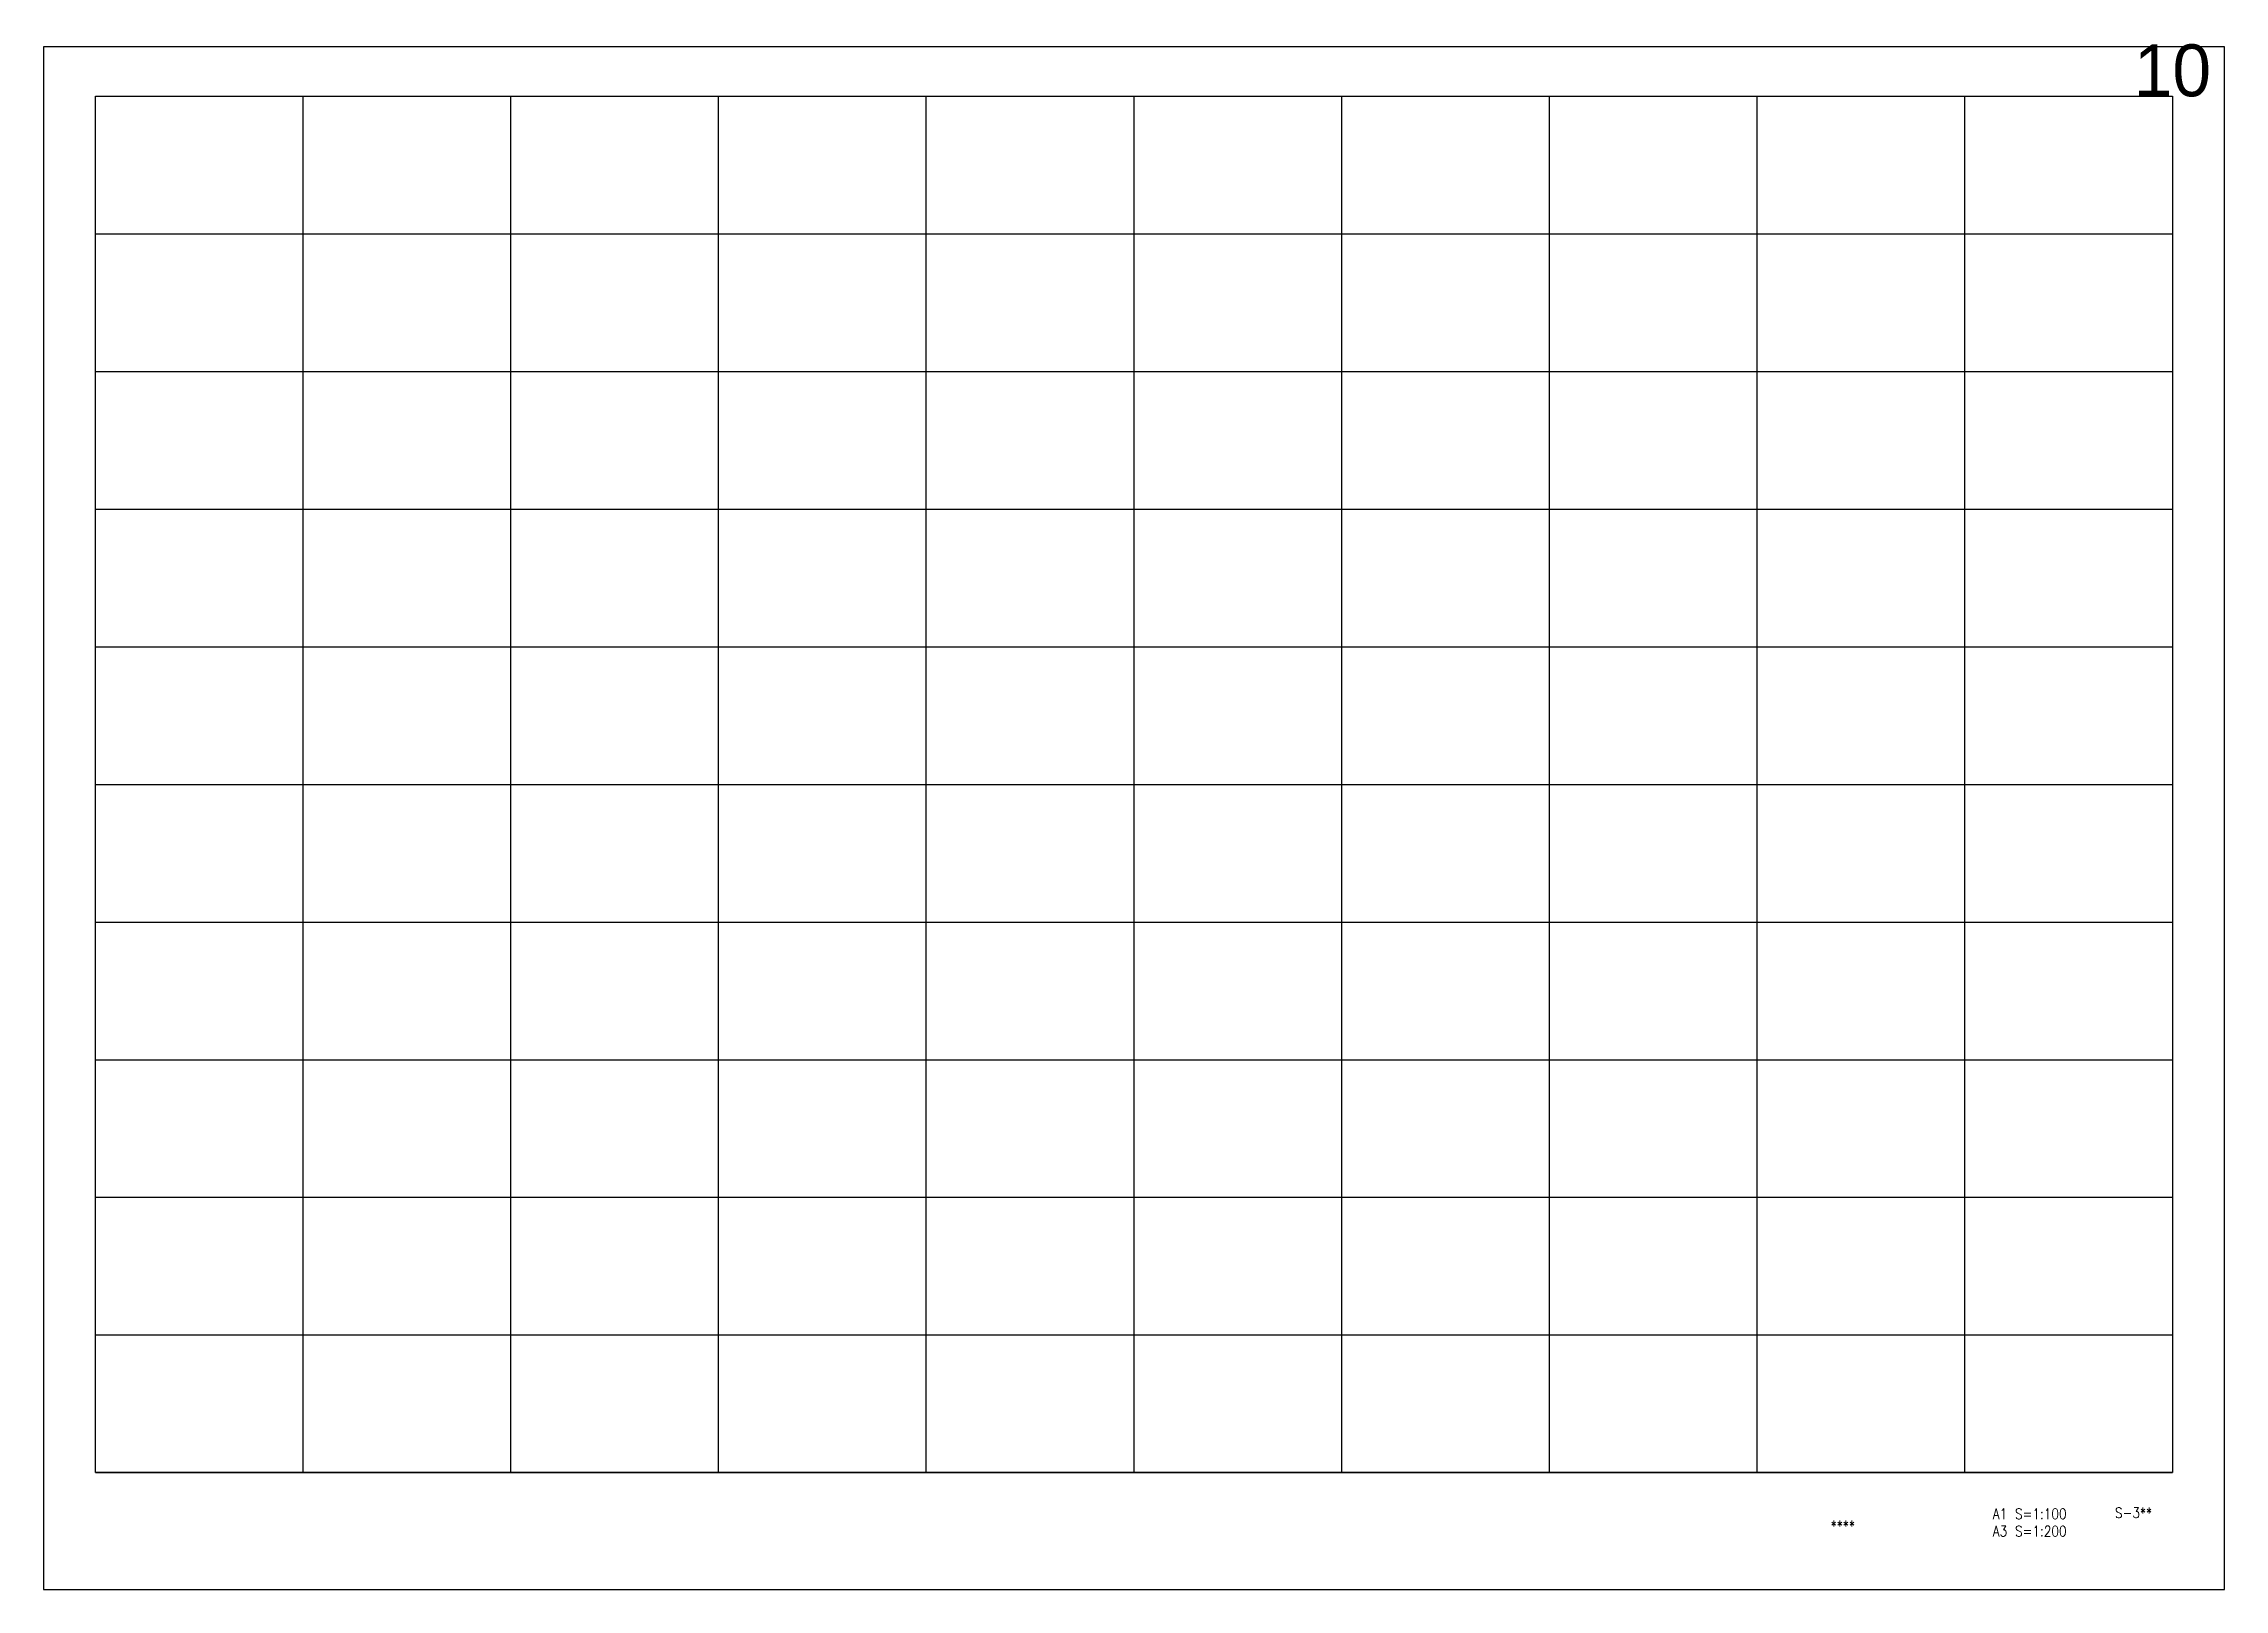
# Model space of a CAD drawing. Extents: x -668440 to 810000, y -1678500 to 210463.
# Drawn here: x 0 to 210000, y -1678500 to -1529675 of the extents above; entities that cross this region are included whole.
import ezdxf
from ezdxf.enums import TextEntityAlignment as Align

# ---------------------------------------------------------------- set-up
doc = ezdxf.new("R2010")
doc.units = 0
doc.header["$MEASUREMENT"] = 0
doc.layers.add('99_レイアウト枠', color=251, linetype='CONTINUOUS', plot=False)
doc.layers.add('99_頁番号', color=6, linetype='CONTINUOUS')
doc.styles.add('DRACAD', font='txt', dxfattribs={"width": 0.85, "bigfont": 'extfont2'})
doc.styles.get("Standard").update_dxf_attribs({"font": 'Osaka.ttc'})

msp = doc.modelspace()

# ---------------------------------------------------------------- texts
at = {"layer": '99_レイアウト枠'}
msp.add_text('10', height=5000, dxfattribs=at).set_placement((205000, -1534750), align=Align.CENTER)
at = {"layer": '99_頁番号', "char_height": 1000, "attachment_point": 5, "style": 'DRACAD'}
for s, insert in [('A1 S=1:100^JA3 S=1:200', (191250, -1672062.5)), ('{S-3**}', (201250, -1671125)), ('{  ****  }', (172500, -1672375))]:
    msp.add_mtext(s, dxfattribs=dict(at, insert=insert))

# ---------------------------------------------------------------- linework, layer by layer
at = {"layer": '99_レイアウト枠'}
for p, q in [((5000, -1667250), (5000, -1534750)), ((25000, -1667250), (25000, -1534750)), ((45000, -1667250), (45000, -1534750)), ((65000, -1667250), (65000, -1534750)), ((85000, -1667250), (85000, -1534750)), ((105000, -1667250), (105000, -1534750)), ((125000, -1667250), (125000, -1534750)), ((145000, -1667250), (145000, -1534750)), ((165000, -1667250), (165000, -1534750)), ((185000, -1667250), (185000, -1534750)), ((5000, -1548000), (205000, -1548000)), ((5000, -1561250), (205000, -1561250)), ((5000, -1574500), (205000, -1574500)), ((5000, -1587750), (205000, -1587750)), ((5000, -1601000), (205000, -1601000)), ((5000, -1614250), (205000, -1614250)), ((5000, -1627500), (205000, -1627500)), ((5000, -1640750), (205000, -1640750)), ((5000, -1654000), (205000, -1654000)), ((5000, -1667250), (205000, -1667250))]:
    msp.add_line(p, q, dxfattribs=at)
for points in [[(0, -1678500), (210000, -1678500), (210000, -1530000), (0, -1530000)], [(5000, -1534750), (205000, -1534750), (205000, -1667250), (5000, -1667250)]]:
    msp.add_lwpolyline(points, close=True, dxfattribs=at)

msp.set_redraw_order([(e.dxf.handle, doc.entitydb.next_handle()) for e in msp.query("TEXT MTEXT ATTDEF DIMENSION ARC_DIMENSION")])  # texts and dimensions are drawn at this point

doc.saveas('drawing.dxf')
